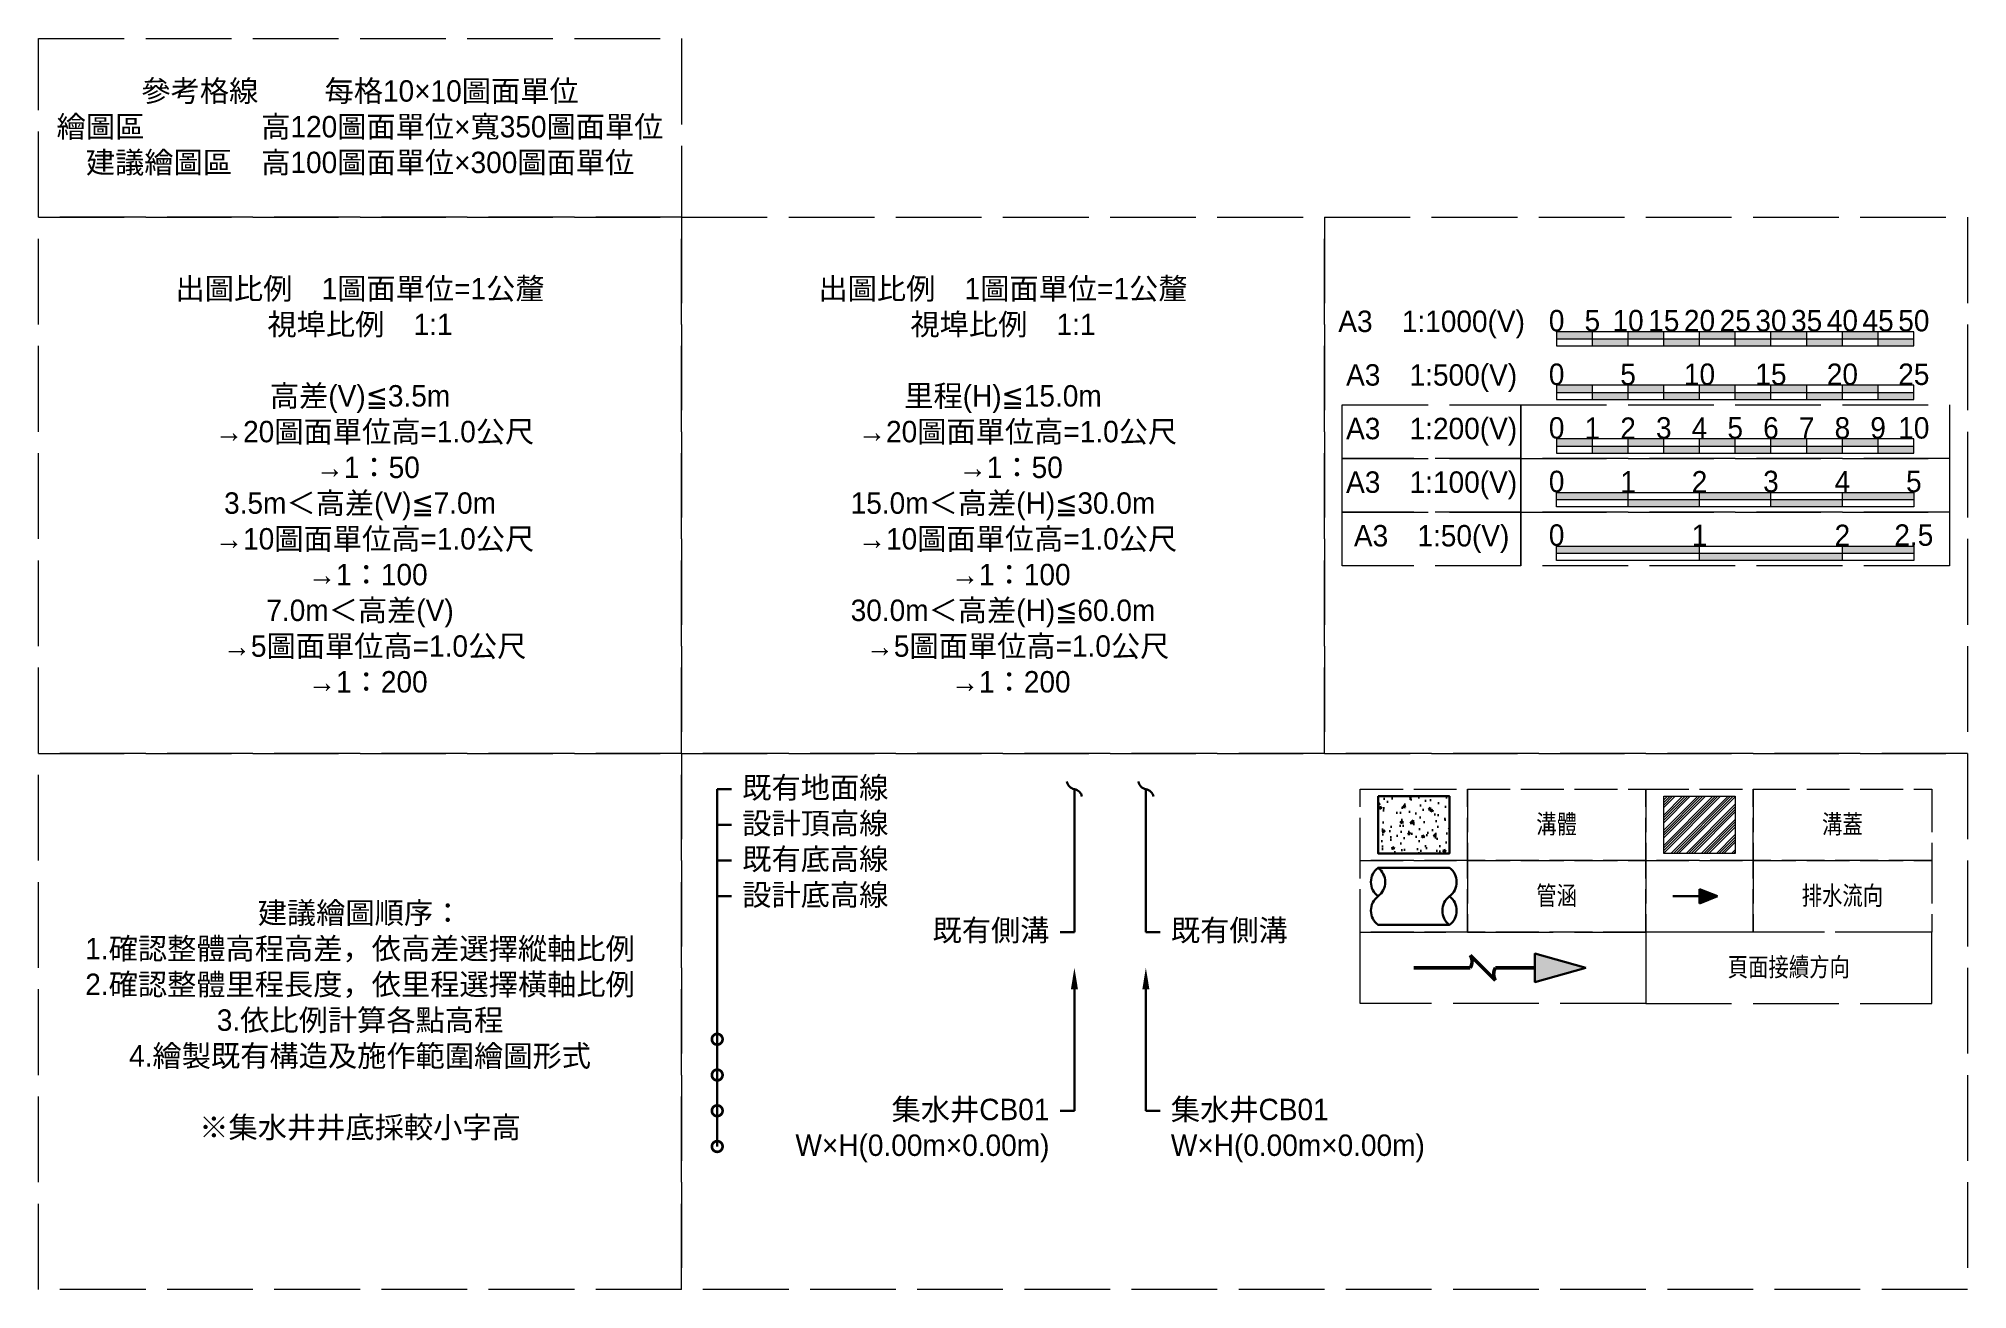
# Model space of a CAD drawing. Extents: x 0 to 729, y -900 to 276.
# Drawn here: x 459 to 729, y 51.6 to 226.6 of the extents above; entities that cross this region are included whole.
import ezdxf
from ezdxf import colors
from ezdxf.entities.mleader import LeaderData, LeaderLine
from ezdxf.math import Vec2, Vec3

# ---------------------------------------------------------------- set-up
doc = ezdxf.new("R2010")
doc.units = 0
doc.header["$MEASUREMENT"] = 0
doc.linetypes.add('ACAD_ISO02W100', pattern=[15, 12, -3])
doc.layers.get('0').update_dxf_attribs({"plot": 0})
for name, color, linetype, lineweight in [('一、1.基本-圖框', 7, 'Continuous', 20), ('三、1.文字-說明文字', 2, 'Continuous', 30), ('三、2.文字-一般說明', 7, 'Continuous', 20), ('三、3.文字-註解文字', 2, 'Continuous', 30), ('二、2.繪圖-施作項目', 181, 'Continuous', 30), ('二、3.繪圖-排水流向', 170, 'Continuous', 30), ('二、4.繪圖-設計鋪面', 40, 'Continuous', 20)]:
    doc.layers.add(name, color=color, linetype=linetype, lineweight=lineweight)
doc.layers.add('一、4.基本-隱藏', color=9, linetype='ACAD_ISO02W100', lineweight=20, plot=False)
doc.styles.add('一般說明', font='romans.shx', dxfattribs={"height": 4, "bigfont": 'genie.shx'})
doc.styles.add('次圖名', font='MS PGothic.ttf', dxfattribs={"height": 4})
doc.styles.add('註解文字', font='MS PGothic.ttf', dxfattribs={"height": 3})
doc.styles.add('說明文字', font='MS PGothic.ttf', dxfattribs={"height": 3})

msp = doc.modelspace()

# ---------------------------------------------------------------- texts
at = {"layer": '一、1.基本-圖框', "char_height": 3, "style": '註解文字'}
for s, width, insert, attachment_point in [('{\\fMS PGothic|b0|i0|c128|p34;A3\u30001:}10{\\fMS PGothic|b0|i0|c128|p34;00(V)}', 25.0455, (654.04, 186.6), 5), ('{\\fMS PGothic|b0|i0|c128|p34;A3\u30001:}5{\\fMS PGothic|b0|i0|c128|p34;00(V)}', 24.3465, (654.04, 179.1), 5), ('{\\fMS PGothic|b0|i0|c128|p34;A3\u30001:}20{\\fMS PGothic|b0|i0|c128|p34;0(V)}', 24.3465, (654.04, 171.6), 5), ('{\\fMS PGothic|b0|i0|c128|p34;0}', 3.3882, (671.54, 170.6), 8), ('1', 3.3882, (676.54, 170.6), 8), ('2', 3.3882, (681.54, 170.6), 8), ('3', 3.3882, (686.54, 170.6), 8), ('4', 3.3882, (691.54, 170.6), 8), ('5', 3.3882, (696.54, 170.6), 8), ('6', 3.3882, (701.54, 170.6), 8), ('7', 3.3882, (706.54, 170.6), 8), ('8', 3.3882, (711.54, 170.6), 8), ('9', 3.3882, (716.54, 170.6), 8), ('10', 3.3882, (721.54, 170.6), 8), ('{\\fMS PGothic|b0|i0|c128|p34;A3\u30001:}10{\\fMS PGothic|b0|i0|c128|p34;0(V)}', 23.6132, (654.04, 164.1), 5), ('{\\fMS PGothic|b0|i0|c128|p34;0}', 3.3882, (671.54, 163.1), 8), ('1', 3.3882, (681.54, 163.1), 8), ('2', 3.3882, (691.54, 163.1), 8), ('3', 3.3882, (701.54, 163.1), 8), ('4', 3.3882, (711.54, 163.1), 8), ('5', 3.3882, (721.54, 163.1), 8), ('{\\fMS PGothic|b0|i0|c128|p34;A3\u30001:}5{\\fMS PGothic|b0|i0|c128|p34;0(V)}', 23.3155, (654.04, 156.6), 5), ('{\\fMS PGothic|b0|i0|c128|p34;0}', 3.3882, (671.54, 155.6), 8), ('1', 3.3882, (691.54, 155.6), 8), ('2', 3.3882, (711.54, 155.6), 8), ('2.5', 3.3882, (721.54, 155.6), 8)]:
    msp.add_mtext_dynamic_manual_height_columns(s, width=width, gutter_width=15, heights=[0], dxfattribs=dict(at, insert=insert, attachment_point=attachment_point))
at = {"layer": '一、1.基本-圖框', "char_height": 3, "width": 3.3882, "attachment_point": 8, "style": '次圖名'}
for s, insert in [('0', (671.54, 185.6)), ('5', (676.54, 185.6)), ('10', (681.54, 185.6)), ('15', (686.54, 185.6)), ('20', (691.54, 185.6)), ('25', (696.54, 185.6)), ('30', (701.54, 185.6)), ('35', (706.54, 185.6)), ('40', (711.54, 185.6)), ('45', (716.54, 185.6)), ('50', (721.54, 185.6)), ('0', (671.54, 178.1)), ('5', (681.54, 178.1)), ('10', (691.54, 178.1)), ('15', (701.54, 178.1)), ('20', (711.54, 178.1)), ('25', (721.54, 178.1))]:
    msp.add_mtext(s, dxfattribs=dict(at, insert=insert))
at = {"layer": '三、1.文字-說明文字', "char_height": 3, "attachment_point": 5}
for s, width, gutter_width, heights, insert, style in [('{\\fMS PGothic|b0|i0|c128|p34;參考格線\u3000\u3000 每格10×10圖面單位\\P繪圖區\u3000\u3000\u3000\u3000高120圖面單位×寬350圖面單位\\P建議繪圖區\u3000高100圖面單位×300圖面單位}', 85.5782, 15, [16.89], (504.04, 214.1), '註解文字'), ('{\\fMS PGothic|b0|i0|c128|p34;出圖比例\u30001圖面單位=1公釐\\P視埠比例\u30001:1\\P\\P高差(V)≦3.5m\\P\u3000→20圖面單位高=1.0公尺\\P  →1：50\\P3.5m＜高差(V)≦7.0m\\P\u3000→10圖面單位高=1.0公尺\\P  →1：100\\P7.0m＜高差(V)\\P\u3000→5圖面單位高=1.0公尺\\P  →1：200}', 85.5812, 0, [65.43], (504.04, 164.1), '說明文字'), ('{\\fMS PGothic|b0|i0|c128|p34;出圖比例\u30001圖面單位=1公釐\\P視埠比例\u30001:1\\P\\P里程(H)≦15.0m\\P\u3000→20圖面單位高=1.0公尺\\P  →1：50\\P15.0m＜高差(H)≦30.0m\\P\u3000→10圖面單位高=1.0公尺\\P  →1：100\\P30.0m＜高差(H)≦60.0m\\P\u3000→5圖面單位高=1.0公尺\\P  →1：200}', 85.5812, 0, [65.43], (594.04, 164.1), '說明文字'), ('{\\fMS PGothic|b0|i0|c128|p34;建議繪圖順序：\\P1.確認整體高程高差，依高差選擇縱軸比例\\P2.確認整體里程長度，依里程選擇橫軸比例\\P3.依比例計算各點高程\\P4.繪製既有構造及施作範圍繪圖形式\\P\\P※集水井井底採較小字高}', 85.5812, 0, [59.74], (504.04, 89.1), '說明文字')]:
    msp.add_mtext_dynamic_manual_height_columns(s, width=width, gutter_width=gutter_width, heights=heights, dxfattribs=dict(at, insert=insert, style=style))
at = {"layer": '三、2.文字-一般說明', "char_height": 3, "attachment_point": 5, "style": '一般說明'}
for s, insert in [('溝體', (671.54, 116.6)), ('溝蓋', (711.54, 116.6)), ('管涵', (671.54, 106.6)), ('排水流向', (711.54, 106.6)), ('頁面接續方向', (704.04, 96.6))]:
    msp.add_mtext_dynamic_manual_height_columns(s, width=22.4139, gutter_width=1, heights=[0], dxfattribs=dict(at, insert=insert))

# ---------------------------------------------------------------- blocks, each defined once
blk = doc.blocks.new('_DotSmall')
at = {"color": 0, "linetype": 'ByBlock', "const_width": 0.5}
blk.add_lwpolyline([(-0.0625, 0, 1), (0.0625, 0, 1)], format="xyb", close=True, dxfattribs=at)
blk = doc.blocks.new('_Integral')
at = {"color": 0, "linetype": 'ByBlock', "lineweight": -2}
for centre, start, end in [((0.445, -0.091), 102, 168), ((-0.445, 0.091), 282, 348)]:
    blk.add_arc(centre, 0.454, start, end, dxfattribs=at)
blk = doc.blocks.new('排水流向')
at = {"layer": '二、3.繪圖-排水流向'}
h = blk.add_hatch(color=256, dxfattribs=at)
h.dxf.hatch_style = 1
h.paths.add_polyline_path([(0, 1), (0, -1), (2.5, 0)])
for points in [[(-3.75, 0), (0, 0)], [(0, 1), (0, -1)], [(2.5, 0), (0, 1)], [(2.5, 0), (0, -1)]]:
    blk.add_lwpolyline(points, dxfattribs=at)
blk = doc.blocks.new('頁面接續方向')
at = {"layer": '三、1.文字-說明文字', "ltscale": 0.1}
h = blk.add_hatch(color=256, dxfattribs=at)
h.dxf.hatch_style = 1
h.paths.add_polyline_path([(16.96, -1.99), (24.08, -0.01), (16.96, 1.99), (16.96, 0)])
at = {"layer": '三、1.文字-說明文字', "ltscale": 0.1, "const_width": 0.5}
for points in [[(7.91, 0), (0, 0)], [(16.96, 0), (11.44, 0)]]:
    blk.add_lwpolyline(points, dxfattribs=at)
blk.add_lwpolyline([(11.44, 0, 0.282843), (11.44, -1.77), (7.91, 1.77, -0.282843), (7.91, 0)], format="xyb", dxfattribs=at)
at = {"layer": '三、1.文字-說明文字', "ltscale": 0.1}
for points in [[(24.08, -0.01), (16.96, 1.99), (16.96, 0), (16.96, 0)], [(24.08, -0.01), (16.96, -1.99), (16.96, 0), (16.96, 0)]]:
    blk.add_lwpolyline(points, dxfattribs=at)

# ---------------------------------------------------------------- hatches: boundary and pattern name
at = {"layer": '一、1.基本-圖框'}
h = msp.add_hatch(color=256, dxfattribs=at)
h.dxf.hatch_style = 1
h.paths.add_polyline_path([(676.54, 184.6), (676.54, 185.6), (671.54, 185.6), (671.54, 184.6)])
h = msp.add_hatch(color=256, dxfattribs=at)
h.dxf.hatch_style = 1
h.paths.add_polyline_path([(681.54, 183.6), (681.54, 184.6), (676.54, 184.6), (676.54, 183.6)])
h = msp.add_hatch(color=256, dxfattribs=at)
h.dxf.hatch_style = 1
h.paths.add_polyline_path([(681.54, 185.6), (681.54, 184.6), (686.54, 184.6), (686.54, 185.6)])
h = msp.add_hatch(color=256, dxfattribs=at)
h.dxf.hatch_style = 1
h.paths.add_polyline_path([(691.54, 183.6), (691.54, 184.6), (686.54, 184.6), (686.54, 183.6)])
h = msp.add_hatch(color=256, dxfattribs=at)
h.dxf.hatch_style = 1
h.paths.add_polyline_path([(696.54, 184.6), (696.54, 185.6), (691.54, 185.6), (691.54, 184.6)])
h = msp.add_hatch(color=256, dxfattribs=at)
h.dxf.hatch_style = 1
h.paths.add_polyline_path([(696.54, 184.6), (696.54, 183.6), (701.54, 183.6), (701.54, 184.6)])
h = msp.add_hatch(color=256, dxfattribs=at)
h.dxf.hatch_style = 1
h.paths.add_polyline_path([(706.54, 184.6), (706.54, 185.6), (701.54, 185.6), (701.54, 184.6)])
h = msp.add_hatch(color=256, dxfattribs=at)
h.dxf.hatch_style = 1
h.paths.add_polyline_path([(711.54, 183.6), (711.54, 184.6), (706.54, 184.6), (706.54, 183.6)])
h = msp.add_hatch(color=256, dxfattribs=at)
h.dxf.hatch_style = 1
h.paths.add_polyline_path([(711.54, 185.6), (711.54, 184.6), (716.54, 184.6), (716.54, 185.6)])
h = msp.add_hatch(color=256, dxfattribs=at)
h.dxf.hatch_style = 1
h.paths.add_polyline_path([(716.54, 184.6), (716.54, 183.6), (721.54, 183.6), (721.54, 184.6)])
h = msp.add_hatch(color=256, dxfattribs=at)
h.dxf.hatch_style = 1
h.paths.add_polyline_path([(676.54, 177.1), (676.54, 178.1), (671.54, 178.1), (671.54, 177.1)])
h = msp.add_hatch(color=256, dxfattribs=at)
h.dxf.hatch_style = 1
h.paths.add_polyline_path([(681.54, 176.1), (681.54, 177.1), (676.54, 177.1), (676.54, 176.1)])
h = msp.add_hatch(color=256, dxfattribs=at)
h.dxf.hatch_style = 1
h.paths.add_polyline_path([(681.54, 178.1), (681.54, 177.1), (686.54, 177.1), (686.54, 178.1)])
h = msp.add_hatch(color=256, dxfattribs=at)
h.dxf.hatch_style = 1
h.paths.add_polyline_path([(691.54, 176.1), (691.54, 177.1), (686.54, 177.1), (686.54, 176.1)])
h = msp.add_hatch(color=256, dxfattribs=at)
h.dxf.hatch_style = 1
h.paths.add_polyline_path([(696.54, 177.1), (696.54, 178.1), (691.54, 178.1), (691.54, 177.1)])
h = msp.add_hatch(color=256, dxfattribs=at)
h.dxf.hatch_style = 1
h.paths.add_polyline_path([(696.54, 177.1), (696.54, 176.1), (701.54, 176.1), (701.54, 177.1)])
h = msp.add_hatch(color=256, dxfattribs=at)
h.dxf.hatch_style = 1
h.paths.add_polyline_path([(706.54, 177.1), (706.54, 178.1), (701.54, 178.1), (701.54, 177.1)])
h = msp.add_hatch(color=256, dxfattribs=at)
h.dxf.hatch_style = 1
h.paths.add_polyline_path([(711.54, 176.1), (711.54, 177.1), (706.54, 177.1), (706.54, 176.1)])
h = msp.add_hatch(color=256, dxfattribs=at)
h.dxf.hatch_style = 1
h.paths.add_polyline_path([(711.54, 178.1), (711.54, 177.1), (716.54, 177.1), (716.54, 178.1)])
h = msp.add_hatch(color=256, dxfattribs=at)
h.dxf.hatch_style = 1
h.paths.add_polyline_path([(716.54, 177.1), (716.54, 176.1), (721.54, 176.1), (721.54, 177.1)])
h = msp.add_hatch(color=256, dxfattribs=at)
h.dxf.hatch_style = 1
h.paths.add_polyline_path([(676.54, 169.6), (676.54, 170.6), (671.54, 170.6), (671.54, 169.6)])
h = msp.add_hatch(color=256, dxfattribs=at)
h.dxf.hatch_style = 1
h.paths.add_polyline_path([(681.54, 170.6), (681.54, 169.6), (686.54, 169.6), (686.54, 170.6)])
h = msp.add_hatch(color=256, dxfattribs=at)
h.dxf.hatch_style = 1
h.paths.add_polyline_path([(696.54, 169.6), (696.54, 170.6), (691.54, 170.6), (691.54, 169.6)])
h = msp.add_hatch(color=256, dxfattribs=at)
h.dxf.hatch_style = 1
h.paths.add_polyline_path([(706.54, 169.6), (706.54, 170.6), (701.54, 170.6), (701.54, 169.6)])
h = msp.add_hatch(color=256, dxfattribs=at)
h.dxf.hatch_style = 1
h.paths.add_polyline_path([(711.54, 170.6), (711.54, 169.6), (716.54, 169.6), (716.54, 170.6)])
h = msp.add_hatch(color=256, dxfattribs=at)
h.dxf.hatch_style = 1
h.paths.add_polyline_path([(681.54, 168.6), (681.54, 169.6), (676.54, 169.6), (676.54, 168.6)])
h = msp.add_hatch(color=256, dxfattribs=at)
h.dxf.hatch_style = 1
h.paths.add_polyline_path([(691.54, 168.6), (691.54, 169.6), (686.54, 169.6), (686.54, 168.6)])
h = msp.add_hatch(color=256, dxfattribs=at)
h.dxf.hatch_style = 1
h.paths.add_polyline_path([(696.54, 169.6), (696.54, 168.6), (701.54, 168.6), (701.54, 169.6)])
h = msp.add_hatch(color=256, dxfattribs=at)
h.dxf.hatch_style = 1
h.paths.add_polyline_path([(711.54, 168.6), (711.54, 169.6), (706.54, 169.6), (706.54, 168.6)])
h = msp.add_hatch(color=256, dxfattribs=at)
h.dxf.hatch_style = 1
h.paths.add_polyline_path([(716.54, 169.6), (716.54, 168.6), (721.54, 168.6), (721.54, 169.6)])
h = msp.add_hatch(color=256, dxfattribs=at)
h.dxf.hatch_style = 1
h.paths.add_polyline_path([(671.54, 163.1), (671.54, 162.1), (681.54, 162.1), (681.54, 163.1)])
h = msp.add_hatch(color=256, dxfattribs=at)
h.dxf.hatch_style = 1
h.paths.add_polyline_path([(681.54, 162.1), (681.54, 161.1), (691.54, 161.1), (691.54, 162.1)])
h = msp.add_hatch(color=256, dxfattribs=at)
h.dxf.hatch_style = 1
h.paths.add_polyline_path([(691.54, 163.1), (691.54, 162.1), (701.54, 162.1), (701.54, 163.1)])
h = msp.add_hatch(color=256, dxfattribs=at)
h.dxf.hatch_style = 1
h.paths.add_polyline_path([(711.54, 161.1), (711.54, 162.1), (701.54, 162.1), (701.54, 161.1)])
h = msp.add_hatch(color=256, dxfattribs=at)
h.dxf.hatch_style = 1
h.paths.add_polyline_path([(711.54, 163.1), (711.54, 162.1), (721.54, 162.1), (721.54, 163.1)])
h = msp.add_hatch(color=256, dxfattribs=at)
h.dxf.hatch_style = 1
h.paths.add_polyline_path([(671.54, 155.6), (671.54, 154.6), (691.54, 154.6), (691.54, 155.6)])
h = msp.add_hatch(color=256, dxfattribs=at)
h.dxf.hatch_style = 1
h.paths.add_polyline_path([(691.54, 154.6), (691.54, 153.6), (711.54, 153.6), (711.54, 154.6)])
h = msp.add_hatch(color=256, dxfattribs=at)
h.dxf.hatch_style = 1
h.paths.add_polyline_path([(711.54, 155.6), (711.54, 154.6), (721.54, 154.6), (721.54, 155.6)])
at = {"layer": '二、2.繪圖-施作項目'}
h = msp.add_hatch(dxfattribs=at)
h.set_pattern_fill('AR-CONC', color=256, scale=0.5)
h.set_pattern_definition([(50, (217.4587, 149.5126), (3.5863, -0.31376), [0.375, -4.125]), (355, (217.4587, 149.5126), (-0.693757, 3.76096), [0.3, -3.3]), (100.4514, (217.7575, 149.4864), (2.892544, 3.4472), [0.3187, -3.50571]), (46.1842, (217.4587, 150.5126), (5.336207, -0.827596), [0.5625, -6.1875]), (96.6356, (217.9033, 150.4436), (4.67331, 4.87059), [0.47805, -5.25857]), (351.1842, (217.4587, 150.5126), (4.67331, 4.87059), [0.45, -4.95]), (21, (217.9587, 150.2626), (2.984535, -2.013094), [0.375, -4.125]), (326, (217.9587, 150.2626), (1.216577, 3.62575), [0.3, -3.3]), (71.4514, (218.2074, 150.0948), (4.201112, 1.612656), [0.3187, -3.50571]), (37.5, (217.4587, 149.5126), (0.0607993, 1.6644693), [0, -3.26, 0, -3.35, 0, -3.3125]), (7.5, (217.4587, 149.5126), (1.315348, 1.9720586), [0, -1.91, 0, -3.185, 0, -1.2625]), (327.5, (216.3437, 149.5126), (2.669112, -0.1127744), [0, -1.25, 0, -3.9, 0, -5.175]), (317.5, (215.8437, 149.5126), (2.915931, 0.500525), [0, -1.625, 0, -2.59, 0, -3.675])])
h.paths.add_polyline_path([(656.54, 112.6), (656.54, 120.6), (646.54, 120.6), (646.54, 112.6)])
at = {"layer": '二、4.繪圖-設計鋪面'}
h = msp.add_hatch(dxfattribs=at)
h.set_pattern_fill('ANSI34', color=256, scale=2)
h.set_pattern_definition([(45, (217.4587, 149.5126), (-1.06066, 1.06066), []), (45, (217.8122, 149.5126), (-1.06066, 1.06066), []), (45, (218.1658, 149.5126), (-1.06066, 1.06066), []), (45, (218.5193, 149.5126), (-1.06066, 1.06066), [])])
h.paths.add_polyline_path([(696.54, 112.6), (696.54, 120.6), (686.54, 120.6), (686.54, 112.6)])

# ---------------------------------------------------------------- linework, layer by layer
at = {"layer": '一、1.基本-圖框'}
for points in [[(721.54, 185.6), (671.54, 185.6), (671.54, 183.6), (721.54, 183.6)], [(721.54, 178.1), (671.54, 178.1), (671.54, 176.1), (721.54, 176.1)], [(721.54, 170.6), (671.54, 170.6), (671.54, 168.6), (721.54, 168.6)], [(721.54, 163.1), (721.54, 161.1), (671.54, 161.1), (671.54, 163.1)], [(671.54, 155.6), (721.54, 155.6), (721.54, 153.6), (671.54, 153.6)]]:
    msp.add_lwpolyline(points, close=True, dxfattribs=at)
for points in [[(671.54, 184.6), (721.54, 184.6)], [(676.54, 183.6), (676.54, 185.6)], [(681.54, 183.6), (681.54, 185.6)], [(686.54, 183.6), (686.54, 185.6)], [(691.54, 183.6), (691.54, 185.6)], [(696.54, 183.6), (696.54, 185.6)], [(701.54, 183.6), (701.54, 185.6)], [(706.54, 183.6), (706.54, 185.6)], [(711.54, 183.6), (711.54, 185.6)], [(716.54, 183.6), (716.54, 185.6)], [(671.54, 177.1), (721.54, 177.1)], [(676.54, 176.1), (676.54, 178.1)], [(681.54, 176.1), (681.54, 178.1)], [(686.54, 176.1), (686.54, 178.1)], [(691.54, 176.1), (691.54, 178.1)], [(696.54, 176.1), (696.54, 178.1)], [(701.54, 176.1), (701.54, 178.1)], [(706.54, 176.1), (706.54, 178.1)], [(711.54, 176.1), (711.54, 178.1)], [(716.54, 176.1), (716.54, 178.1)], [(676.54, 168.6), (676.54, 170.6)], [(681.54, 168.6), (681.54, 170.6)], [(686.54, 168.6), (686.54, 170.6)], [(691.54, 168.6), (691.54, 170.6)], [(696.54, 168.6), (696.54, 170.6)], [(701.54, 168.6), (701.54, 170.6)], [(706.54, 168.6), (706.54, 170.6)], [(711.54, 168.6), (711.54, 170.6)], [(716.54, 168.6), (716.54, 170.6)], [(671.54, 169.6), (721.54, 169.6)], [(671.54, 162.1), (721.54, 162.1)], [(681.54, 161.1), (681.54, 163.1)], [(691.54, 161.1), (691.54, 163.1)], [(701.54, 161.1), (701.54, 163.1)], [(711.54, 161.1), (711.54, 163.1)], [(671.54, 154.6), (721.54, 154.6)], [(691.54, 153.6), (691.54, 155.6)], [(711.54, 153.6), (711.54, 155.6)]]:
    msp.add_lwpolyline(points, dxfattribs=at)
at = {"layer": '一、4.基本-隱藏'}
for points in [[(459.04, 226.6), (549.04, 226.6), (549.04, 201.6), (459.04, 201.6)], [(459.04, 201.6), (549.04, 201.6), (549.04, 126.6), (459.04, 126.6)], [(549.04, 201.6), (639.04, 201.6), (639.04, 126.6), (549.04, 126.6)], [(639.04, 201.6), (729.04, 201.6), (729.04, 126.6), (639.04, 126.6)], [(641.54, 175.35), (666.54, 175.35), (666.54, 167.85), (641.54, 167.85)], [(666.54, 175.35), (726.54, 175.35), (726.54, 167.85), (666.54, 167.85)], [(641.54, 167.85), (666.54, 167.85), (666.54, 160.35), (641.54, 160.35)], [(666.54, 167.85), (726.54, 167.85), (726.54, 160.35), (666.54, 160.35)], [(641.54, 160.35), (666.54, 160.35), (666.54, 152.85), (641.54, 152.85)], [(666.54, 160.35), (726.54, 160.35), (726.54, 152.85), (666.54, 152.85)], [(459.04, 126.6), (549.04, 126.6), (549.04, 51.6), (459.04, 51.6)], [(549.04, 126.6), (729.04, 126.6), (729.04, 51.6), (549.04, 51.6)], [(644.04, 101.6), (684.04, 101.6), (684.04, 91.6), (644.04, 91.6)], [(724.04, 101.6), (684.04, 101.6), (684.04, 91.6), (724.04, 91.6)]]:
    msp.add_lwpolyline(points, close=True, dxfattribs=at)
at = {"layer": '一、4.基本-隱藏', "ltscale": 0.5}
for points in [[(644.04, 121.6), (659.04, 121.6), (659.04, 111.6), (644.04, 111.6)], [(659.04, 121.6), (684.04, 121.6), (684.04, 111.6), (659.04, 111.6)], [(684.04, 121.6), (699.04, 121.6), (699.04, 111.6), (684.04, 111.6)], [(699.04, 121.6), (724.04, 121.6), (724.04, 111.6), (699.04, 111.6)], [(644.04, 111.6), (659.04, 111.6), (659.04, 101.6), (644.04, 101.6)], [(659.04, 111.6), (684.04, 111.6), (684.04, 101.6), (659.04, 101.6)], [(684.04, 111.6), (699.04, 111.6), (699.04, 101.6), (684.04, 101.6)], [(699.04, 111.6), (724.04, 111.6), (724.04, 101.6), (699.04, 101.6)]]:
    msp.add_lwpolyline(points, close=True, dxfattribs=at)
at = {"layer": '二、2.繪圖-施作項目'}
msp.add_lwpolyline([(646.54, 120.6), (656.54, 120.6), (656.54, 112.6), (646.54, 112.6)], close=True, dxfattribs=at)
for points in [[(656.54, 102.6, -0.5), (656.54, 106.6, 0.5), (656.54, 110.6), (646.54, 110.6, 0.5), (646.54, 106.6)], [(656.54, 106.6, -0.5), (656.54, 102.6), (646.54, 102.6, -0.5), (646.54, 106.6, 0.5), (646.54, 110.6)]]:
    msp.add_lwpolyline(points, format="xyb", dxfattribs=at)
at = {"layer": '二、4.繪圖-設計鋪面'}
msp.add_lwpolyline([(686.54, 120.6), (696.54, 120.6), (696.54, 112.6), (686.54, 112.6)], close=True, dxfattribs=at)

# ---------------------------------------------------------------- block references
msp.add_blockref('排水流向', (691.54, 106.6))
at = {"layer": '三、1.文字-說明文字'}
msp.add_blockref('頁面接續方向', (651.54, 96.6), dxfattribs=at)

msp.set_redraw_order([(e.dxf.handle, doc.entitydb.next_handle()) for e in msp.query("TEXT MTEXT ATTDEF DIMENSION ARC_DIMENSION")])  # texts and dimensions are drawn at this point

# ---------------------------------------------------------------- leaders
at = {"layer": '三、3.文字-註解文字'}
ml = msp.add_multileader_mtext('Standard', dxfattribs=at)
ml.set_content('既有地面{\\fMS PGothic|b0|i0|c128|p34;線}', color=256, style='註解文字')
ml.set_leader_properties(color=256, linetype='ByLayer', lineweight=-1)
ml.set_arrow_properties(name='DOTSMALL')
ml.build(insert=Vec2(0, 0))
ml.multileader.update_dxf_attribs({"dogleg_length": 2, "arrow_head_size": 3})
ctx = ml.context
ctx.base_point, ctx.char_height, ctx.arrow_head_size, ctx.landing_gap_size, ctx.plane_origin = Vec3(556.04, 121.6), 3, 3, 1.5, Vec3(554.04, 86.6)
notes = []
notes.append((ctx, [(1, (1, 1, 0), (554.04, 121.6), (1, 0), 2, [(0, [(554.04, 86.6)], 0, [])])]))
ctx.mtext.insert, ctx.mtext.flow_direction = Vec3(557.54, 123.31), 5
ml = msp.add_multileader_mtext('Standard', dxfattribs=at)
ml.set_content('既有側溝', color=256, style='註解文字')
ml.set_leader_properties(color=256, linetype='ByLayer', lineweight=-1)
ml.set_arrow_properties(name='INTEGRAL')
ml.build(insert=Vec2(0, 0))
ml.multileader.update_dxf_attribs({"dogleg_length": 2, "arrow_head_size": 3})
ctx = ml.context
ctx.base_point, ctx.char_height, ctx.arrow_head_size, ctx.landing_gap_size, ctx.plane_origin = Vec3(582.1, 101.6), 3, 3, 1.5, Vec3(604.04, 121.6)
ctx.text_align_type = 2
notes.append((ctx, [(0, (1, 1, 0), (604.04, 101.6), (-1, 0), 2, [(0, [(604.04, 121.6)], 0, [])])]))
ctx.mtext.insert, ctx.mtext.alignment, ctx.mtext.flow_direction = Vec3(600.54, 103.35), 3, 5
ml = msp.add_multileader_mtext('Standard', dxfattribs=at)
ml.set_content('既有側溝', color=256, style='註解文字')
ml.set_leader_properties(color=256, linetype='ByLayer', lineweight=-1)
ml.set_arrow_properties(name='INTEGRAL')
ml.build(insert=Vec2(0, 0))
ml.multileader.update_dxf_attribs({"dogleg_length": 2, "arrow_head_size": 3})
ctx = ml.context
ctx.base_point, ctx.char_height, ctx.arrow_head_size, ctx.landing_gap_size, ctx.plane_origin = Vec3(616.04, 101.6), 3, 3, 1.5, Vec3(614.04, 121.6)
notes.append((ctx, [(0, (1, 1, 0), (614.04, 101.6), (1, 0), 2, [(0, [(614.04, 121.6)], 0, [])])]))
ctx.mtext.insert, ctx.mtext.flow_direction = Vec3(617.54, 103.35), 5
ml = msp.add_multileader_mtext('Standard', dxfattribs=at)
ml.set_content('{\\fMS PGothic|b0|i0|c128|p34;設計}頂{\\fMS PGothic|b0|i0|c128|p34;高線}', color=256, style='註解文字')
ml.set_leader_properties(color=256, linetype='ByLayer', lineweight=-1)
ml.set_arrow_properties(name='DOTSMALL')
ml.build(insert=Vec2(0, 0))
ml.multileader.update_dxf_attribs({"dogleg_length": 2, "arrow_head_size": 3})
ctx = ml.context
ctx.base_point, ctx.char_height, ctx.arrow_head_size, ctx.landing_gap_size, ctx.plane_origin = Vec3(556.04, 116.6), 3, 3, 1.5, Vec3(554.04, 86.6)
notes.append((ctx, [(1, (1, 1, 0), (554.04, 116.6), (1, 0), 2, [(0, [(554.04, 81.6)], 0, [])])]))
ctx.mtext.insert, ctx.mtext.flow_direction = Vec3(557.54, 118.31), 5
ml = msp.add_multileader_mtext('Standard', dxfattribs=at)
ml.set_content('既有{\\fMS PGothic|b0|i0|c128|p34;底高線}', color=256, style='註解文字')
ml.set_leader_properties(color=256, linetype='ByLayer', lineweight=-1)
ml.set_arrow_properties(name='DOTSMALL')
ml.build(insert=Vec2(0, 0))
ml.multileader.update_dxf_attribs({"dogleg_length": 2, "arrow_head_size": 3})
ctx = ml.context
ctx.base_point, ctx.char_height, ctx.arrow_head_size, ctx.landing_gap_size, ctx.plane_origin = Vec3(556.04, 111.6), 3, 3, 1.5, Vec3(554.04, 86.6)
notes.append((ctx, [(1, (1, 1, 0), (554.04, 111.6), (1, 0), 2, [(0, [(554.04, 76.6)], 0, [])])]))
ctx.mtext.insert, ctx.mtext.flow_direction = Vec3(557.54, 113.31), 5
ml = msp.add_multileader_mtext('Standard', dxfattribs=at)
ml.set_content('設計底高線', color=256, style='註解文字')
ml.set_leader_properties(color=256, linetype='ByLayer', lineweight=-1)
ml.set_arrow_properties(name='DOTSMALL')
ml.build(insert=Vec2(0, 0))
ml.multileader.update_dxf_attribs({"dogleg_length": 2, "arrow_head_size": 3})
ctx = ml.context
ctx.base_point, ctx.char_height, ctx.arrow_head_size, ctx.landing_gap_size, ctx.plane_origin = Vec3(556.04, 106.6), 3, 3, 1.5, Vec3(554.04, 86.6)
notes.append((ctx, [(1, (1, 1, 0), (554.04, 106.6), (1, 0), 2, [(0, [(554.04, 71.6)], 0, [])])]))
ctx.mtext.insert, ctx.mtext.flow_direction = Vec3(557.54, 108.31), 5
ml = msp.add_multileader_mtext('Standard', dxfattribs=at)
ml.set_content('{\\fMS PGothic|b0|i0|c128|p34;集水井CB01\\PW×H(0.00m×0.00m)}', color=256, style='註解文字')
ml.set_leader_properties(color=256, linetype='ByLayer', lineweight=-1)
ml.build(insert=Vec2(0, 0))
ml.multileader.update_dxf_attribs({"dogleg_length": 2, "arrow_head_size": 3})
ctx = ml.context
ctx.base_point, ctx.char_height, ctx.arrow_head_size, ctx.landing_gap_size, ctx.plane_origin = Vec3(560.55, 76.6), 3, 3, 1.5, Vec3(604.04, 96.6)
ctx.text_align_type = 2
notes.append((ctx, [(0, (1, 1, 0), (604.04, 76.6), (-1, 0), 2, [(0, [(604.04, 96.6)], 0, [])])]))
ctx.mtext.insert, ctx.mtext.alignment, ctx.mtext.flow_direction = Vec3(600.54, 78.28), 3, 5
ml = msp.add_multileader_mtext('Standard', dxfattribs=at)
ml.set_content('{\\fMS PGothic|b0|i0|c128|p34;集水井CB01}\\P{\\fMS PGothic|b0|i0|c128|p34;W×H(0.00m×0.00m)}', color=256, style='註解文字')
ml.set_leader_properties(color=256, linetype='ByLayer', lineweight=-1)
ml.build(insert=Vec2(0, 0))
ml.multileader.update_dxf_attribs({"dogleg_length": 2, "arrow_head_size": 3})
ctx = ml.context
ctx.base_point, ctx.char_height, ctx.arrow_head_size, ctx.landing_gap_size, ctx.plane_origin = Vec3(616.04, 76.6), 3, 3, 1.5, Vec3(614.04, 96.6)
notes.append((ctx, [(0, (1, 1, 0), (614.04, 76.6), (1, 0), 2, [(0, [(614.04, 96.6)], 0, [])])]))
ctx.mtext.insert, ctx.mtext.flow_direction = Vec3(617.54, 78.28), 5
for ctx, leaders in notes:
    for number, flags, end, landing, length, lines in leaders:
        leader = LeaderData()
        leader.index, (leader.has_last_leader_line, leader.has_dogleg_vector, leader.attachment_direction) = number, flags
        leader.last_leader_point, leader.dogleg_vector, leader.dogleg_length = Vec3(end), Vec3(landing), length
        for number, points, colour, breaks in lines:
            line = LeaderLine()
            line.index, line.vertices, line.color, line.breaks = number, Vec3.list(points), colors.encode_raw_color(colour), breaks
            leader.lines.append(line)
        ctx.leaders.append(leader)

doc.saveas('drawing.dxf')
